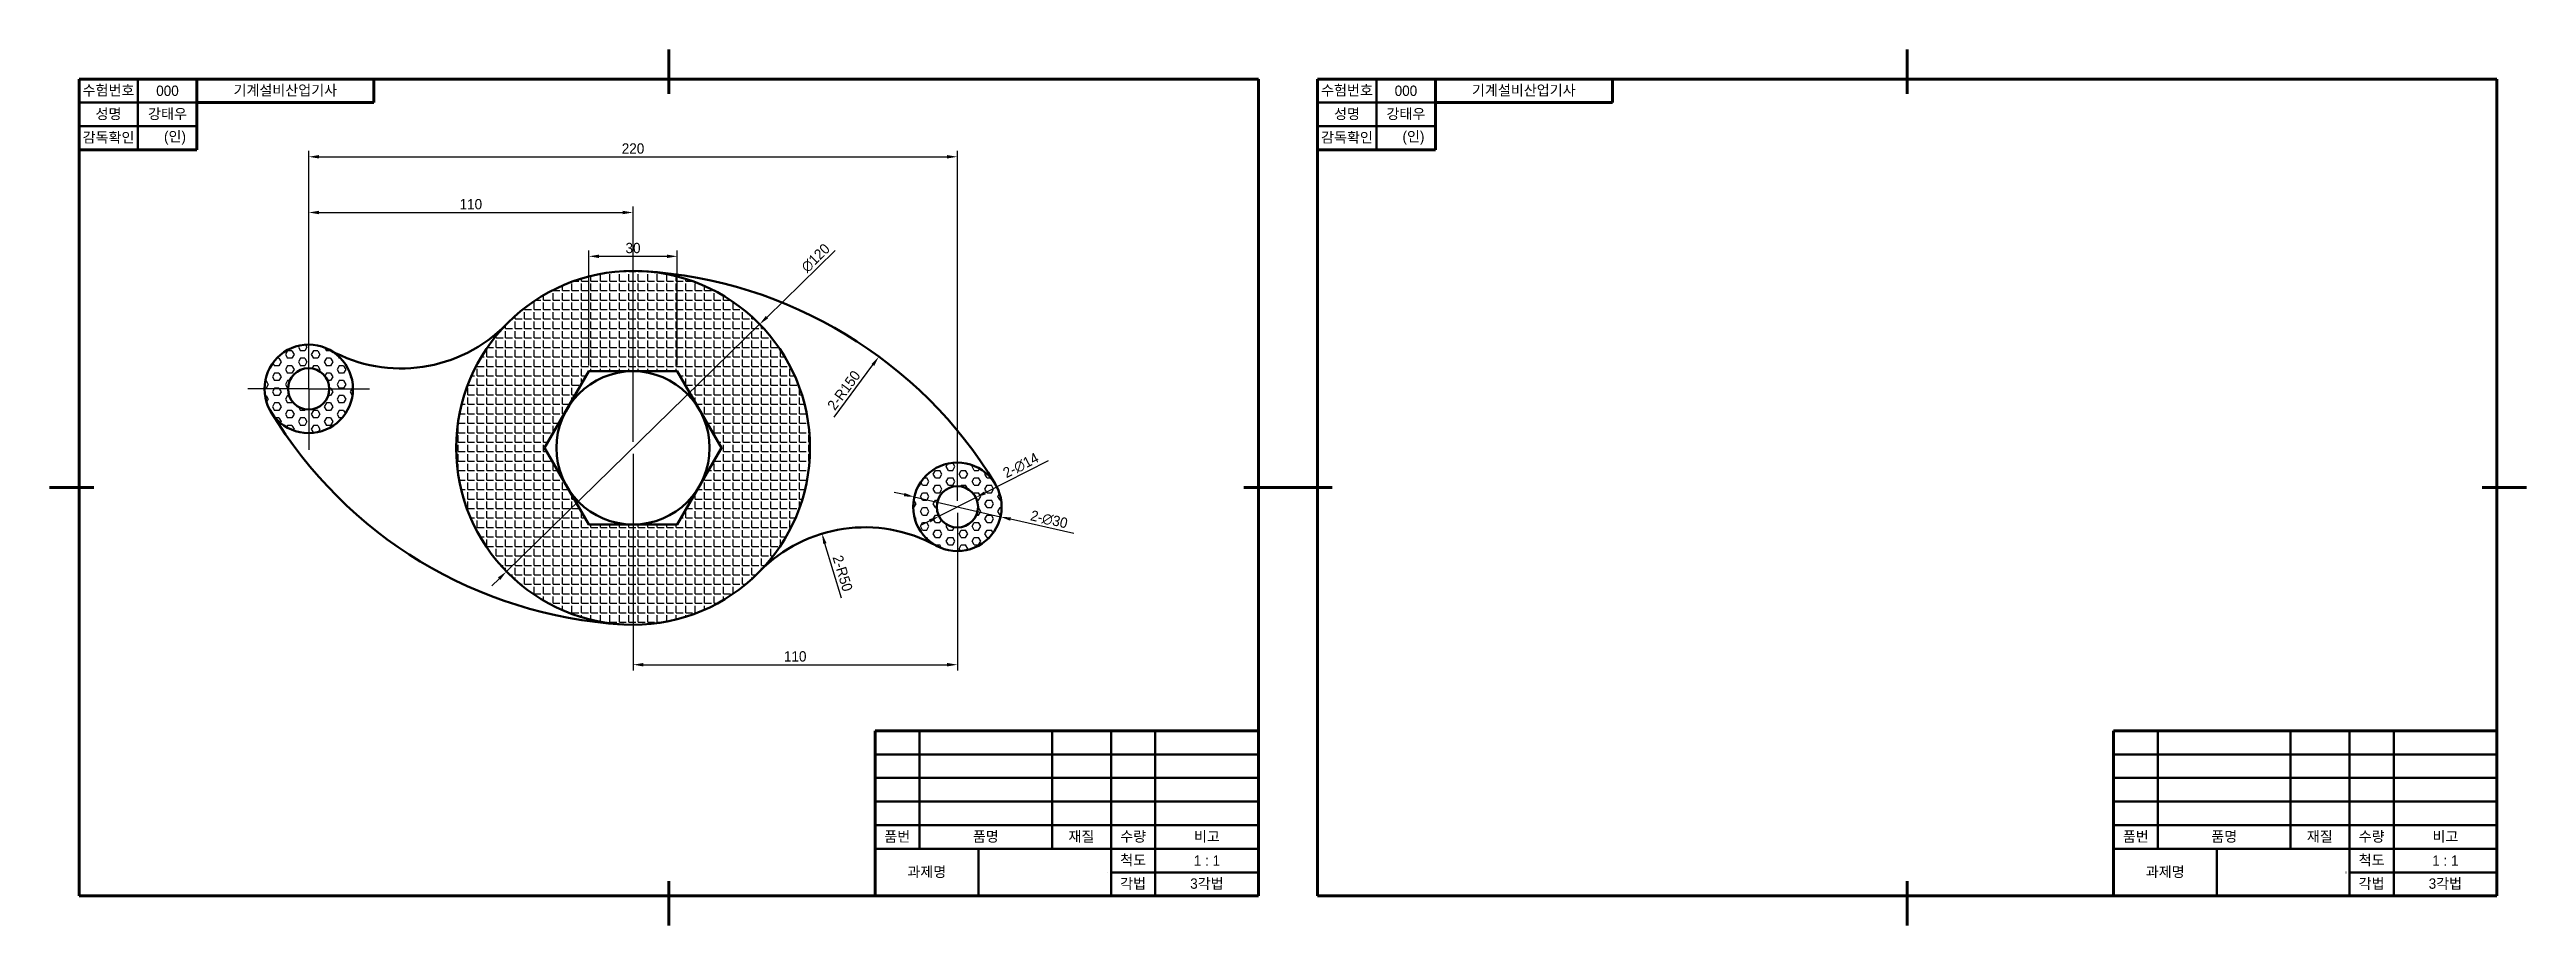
# Model space of a CAD drawing. Header units: millimetres. Extents: x 0 to 2793, y 0 to 476.
# Drawn here: x 1680 to 2520, y 0 to 297 of the extents above; entities that cross this region are included whole.
import ezdxf

# ---------------------------------------------------------------- set-up
doc = ezdxf.new("R2010")
doc.units = ezdxf.units.MM
doc.linetypes.add('CENTER', pattern=[50.8, 31.75, -6.35, 6.35, -6.35])
for name, color, linetype, lineweight in [('1.윤곽선', 5, 'Continuous', 70), ('2.외형선', 3, 'Continuous', 50), ('4.일반주서', 2, 'Continuous', 35), ('5.중심선', 1, 'CENTER', 25), ('6.해치선', 1, 'Continuous', 25)]:
    doc.layers.add(name, color=color, linetype=linetype, lineweight=lineweight)
doc.styles.add('굴림', font='')
doc.styles.get('굴림').set_extended_font_data('Gulim')
doc.dimstyles.new('기계제도기능사치수', dxfattribs={"dimtxt": 3.5, "dimasz": 3.5, "dimexe": 2, "dimexo": 2, "dimgap": 1, "dimtad": 1, "dimdsep": 46, "dimtxsty": '굴림', "dimcen": 2.5, "dimclrd": 1, "dimclre": 1, "dimclrt": 2, "dimazin": 2, "dimtfac": 1, "dimtmove": 0, "dimatfit": 3, "dimfxl": 1, "dimarcsym": 0})

msp = doc.modelspace()

# ---------------------------------------------------------------- texts
at = {"layer": '4.일반주서', "char_height": 3.5, "attachment_point": 5, "style": '굴림'}
for s, insert, width in [('수험번호', (1700, 283), 20), ('성명', (1700, 275), 20), ('강태우', (1720, 275), 20), ('000', (1720, 283), 20), ('기계설비산업기사', (1759.963, 283), 60.07361), ('수험번호', (2120, 283), 20), ('성명', (2120, 275), 20), ('강태우', (2140, 275), 20), ('000', (2140, 283), 20), ('기계설비산업기사', (2179.963, 283), 60.07361), ('감독확인', (1700, 267), 20), ('    (인)', (1720, 267), 20), ('감독확인', (2120, 267), 20), ('    (인)', (2140, 267), 20), ('품번', (1967.5, 30), 15), ('품명', (1997.5, 30), 45), ('재질', (2029.926, 30), 19.8528), ('수량', (2047.5, 30), 15), ('비고', (2072.5, 30), 35), ('품번', (2387.5, 30), 15), ('품명', (2417.5, 30), 45), ('재질', (2449.926, 30), 19.8528), ('수량', (2467.5, 30), 15), ('비고', (2492.5, 30), 35), ('과제명', (1977.5, 18), 35), ('척도', (2047.5, 22), 15), ('1 : 1', (2072.5, 22), 35), ('과제명', (2397.5, 18), 35), ('척도', (2467.5, 22), 15), ('1 : 1', (2492.5, 22), 35), ('각법', (2047.463, 14), 15.0736), ('3각법', (2072.5, 14), 35), ('각법', (2467.463, 14), 15.0736), ('3각법', (2492.5, 14), 35)]:
    msp.add_mtext(s, dxfattribs=dict(at, insert=insert, width=width))

# ---------------------------------------------------------------- blocks, each defined once
blk = doc.blocks.new('*D81')
at = {"layer": '2.외형선', "color": 1, "lineweight": -2, "transparency": 16777216}
blk.add_line((1948.59, 111.02), (1942.96, 129.49), dxfattribs=at)
at = {"layer": '2.외형선', "color": 1, "transparency": 16777216}
blk.add_solid([(1943.52, 129.66), (1942.41, 129.32), (1941.95, 132.84)], dxfattribs=at)
at = {"layer": 'Defpoints', "color": 0, "transparency": 16777216}
for p in [(1941.95, 132.84), (1956.51, 85.01)]:
    blk.add_point(p, dxfattribs=at)
at = {"layer": '2.외형선', "color": 2, "transparency": 16777216, "insert": (1948.96, 119.4), "char_height": 3.5, "attachment_point": 5, "rotation": 286.93676, "style": '굴림'}
blk.add_mtext('2-R50', dxfattribs=at)
blk = doc.blocks.new('*D82')
at = {"layer": '2.외형선', "color": 1, "lineweight": -2, "transparency": 16777216}
blk.add_line((1946.14, 172.33), (1959.21, 190.08), dxfattribs=at)
at = {"layer": '2.외형선', "color": 1, "transparency": 16777216}
blk.add_solid([(1958.74, 190.42), (1959.68, 189.73), (1961.28, 192.9)], dxfattribs=at)
at = {"layer": 'Defpoints', "color": 0, "transparency": 16777216}
for p in [(1961.28, 192.9), (1872.35, 72.11)]:
    blk.add_point(p, dxfattribs=at)
at = {"layer": '2.외형선', "color": 2, "transparency": 16777216, "insert": (1949.38, 181.45), "char_height": 3.5, "attachment_point": 5, "rotation": 53.6361, "style": '굴림'}
blk.add_mtext('2-R150', dxfattribs=at)
blk = doc.blocks.new('*D83')
at = {"layer": '2.외형선', "color": 1, "lineweight": -2, "transparency": 16777216}
for p, q in [((2018.68, 157.57), (1997.25, 146.69)), ((1981.64, 138.77), (1994.13, 145.11)), ((1978.52, 137.18), (1975.4, 135.6))]:
    blk.add_line(p, q, dxfattribs=at)
at = {"layer": '2.외형선', "color": 1, "transparency": 16777216}
for points in [[(1996.98, 147.21), (1997.51, 146.17), (1994.13, 145.11)], [(1978.26, 137.7), (1978.79, 136.66), (1981.64, 138.77)]]:
    blk.add_solid(points, dxfattribs=at)
at = {"layer": 'Defpoints', "color": 0, "transparency": 16777216}
for p in [(1994.13, 145.11), (1981.64, 138.77)]:
    blk.add_point(p, dxfattribs=at)
at = {"layer": '2.외형선', "color": 2, "transparency": 16777216, "insert": (2009.41, 155.95), "char_height": 3.5, "attachment_point": 5, "rotation": 26.92541, "style": '굴림'}
blk.add_mtext('{\\fPMingLiU|b0|i0|c129|p0;2-\\fPMingLiU|b0|i0|c136|p0;∅14}', dxfattribs=at)
blk = doc.blocks.new('*D84')
at = {"layer": '2.외형선', "color": 1, "lineweight": -2, "transparency": 16777216}
for p, q in [((1969.85, 146.08), (1966.44, 146.86)), ((1973.27, 145.3), (2002.5, 138.58)), ((2027.36, 132.86), (2005.91, 137.79))]:
    blk.add_line(p, q, dxfattribs=at)
at = {"layer": '2.외형선', "color": 1, "transparency": 16777216}
for points in [[(1969.98, 146.65), (1969.72, 145.51), (1973.27, 145.3)], [(2006.04, 138.36), (2005.78, 137.22), (2002.5, 138.58)]]:
    blk.add_solid(points, dxfattribs=at)
at = {"layer": 'Defpoints', "color": 0, "transparency": 16777216}
for p in [(1973.27, 145.3), (2002.5, 138.58)]:
    blk.add_point(p, dxfattribs=at)
at = {"layer": '2.외형선', "color": 2, "transparency": 16777216, "insert": (2018.96, 137.62), "char_height": 3.5, "attachment_point": 5, "rotation": 347.05695, "style": '굴림'}
blk.add_mtext('{\\fPMingLiU|b0|i0|c129|p0;2-\\fPMingLiU|b0|i0|c136|p0;∅30}', dxfattribs=at)
blk = doc.blocks.new('*D85')
at = {"layer": '2.외형선', "color": 1, "lineweight": -2, "transparency": 16777216}
for p, q in [((1767.88, 183.94), (1767.88, 243.75)), ((1877.88, 163.94), (1877.88, 243.75)), ((1771.38, 241.75), (1874.38, 241.75))]:
    blk.add_line(p, q, dxfattribs=at)
at = {"layer": '2.외형선', "color": 1, "transparency": 16777216}
for points in [[(1771.38, 242.33), (1771.38, 241.16), (1767.88, 241.75)], [(1874.38, 242.33), (1874.38, 241.16), (1877.88, 241.75)]]:
    blk.add_solid(points, dxfattribs=at)
at = {"layer": 'Defpoints', "color": 0, "transparency": 16777216}
for p in [(1877.88, 241.75), (1767.88, 181.94), (1877.88, 161.94)]:
    blk.add_point(p, dxfattribs=at)
at = {"layer": '2.외형선', "color": 2, "transparency": 16777216, "insert": (1822.88, 244.54), "char_height": 3.5, "attachment_point": 5, "style": '굴림'}
blk.add_mtext('110', dxfattribs=at)
blk = doc.blocks.new('*D86')
at = {"layer": '2.외형선', "color": 1, "lineweight": -2, "transparency": 16777216}
for p, q in [((1767.88, 204.54), (1767.88, 262.64)), ((1771.38, 260.64), (1984.38, 260.64)), ((1987.88, 143.94), (1987.88, 262.64))]:
    blk.add_line(p, q, dxfattribs=at)
at = {"layer": '2.외형선', "color": 1, "transparency": 16777216}
for points in [[(1771.38, 261.22), (1771.38, 260.05), (1767.88, 260.64)], [(1984.38, 261.22), (1984.38, 260.05), (1987.88, 260.64)]]:
    blk.add_solid(points, dxfattribs=at)
at = {"layer": 'Defpoints', "color": 0, "transparency": 16777216}
for p in [(1987.88, 260.64), (1767.88, 202.54), (1987.88, 141.94)]:
    blk.add_point(p, dxfattribs=at)
at = {"layer": '2.외형선', "color": 2, "transparency": 16777216, "insert": (1877.88, 263.43), "char_height": 3.5, "attachment_point": 5, "style": '굴림'}
blk.add_mtext('220', dxfattribs=at)
blk = doc.blocks.new('*D87')
at = {"layer": '2.외형선', "color": 1, "lineweight": -2, "transparency": 16777216}
for p, q in [((1877.88, 159.94), (1877.88, 86.42)), ((1987.88, 139.94), (1987.88, 86.42)), ((1881.38, 88.42), (1984.38, 88.42))]:
    blk.add_line(p, q, dxfattribs=at)
at = {"layer": '2.외형선', "color": 1, "transparency": 16777216}
for points in [[(1881.38, 89), (1881.38, 87.83), (1877.88, 88.42)], [(1984.38, 89), (1984.38, 87.83), (1987.88, 88.42)]]:
    blk.add_solid(points, dxfattribs=at)
at = {"layer": 'Defpoints', "color": 0, "transparency": 16777216}
for p in [(1877.88, 161.94), (1987.88, 141.94), (1987.88, 88.42)]:
    blk.add_point(p, dxfattribs=at)
at = {"layer": '2.외형선', "color": 2, "transparency": 16777216, "insert": (1932.88, 91.22), "char_height": 3.5, "attachment_point": 5, "style": '굴림'}
blk.add_mtext('110', dxfattribs=at)
blk = doc.blocks.new('*D88')
at = {"layer": '2.외형선', "color": 1, "lineweight": -2, "transparency": 16777216}
for p, q in [((1946.45, 228.88), (1923.32, 206.3)), ((1834.95, 120.02), (1920.82, 203.85)), ((1832.45, 117.58), (1829.94, 115.13))]:
    blk.add_line(p, q, dxfattribs=at)
at = {"layer": '2.외형선', "color": 1, "transparency": 16777216}
for points in [[(1922.91, 206.71), (1923.73, 205.88), (1920.82, 203.85)], [(1832.04, 117.99), (1832.86, 117.16), (1834.95, 120.02)]]:
    blk.add_solid(points, dxfattribs=at)
at = {"layer": 'Defpoints', "color": 0, "transparency": 16777216}
for p in [(1920.82, 203.85), (1834.95, 120.02)]:
    blk.add_point(p, dxfattribs=at)
at = {"layer": '2.외형선', "color": 2, "transparency": 16777216, "insert": (1939.81, 226.31), "char_height": 3.5, "attachment_point": 5, "rotation": 44.31318, "style": '굴림'}
blk.add_mtext('∅120', dxfattribs=at)
blk = doc.blocks.new('*D90')
at = {"layer": '2.외형선', "color": 1, "lineweight": -2, "transparency": 16777216}
for p, q in [((1862.88, 189.92), (1862.88, 228.89)), ((1866.38, 226.89), (1889.38, 226.89)), ((1892.88, 189.92), (1892.88, 228.89))]:
    blk.add_line(p, q, dxfattribs=at)
at = {"layer": '2.외형선', "color": 1, "transparency": 16777216}
for points in [[(1866.38, 227.47), (1866.38, 226.3), (1862.88, 226.89)], [(1889.38, 227.47), (1889.38, 226.3), (1892.88, 226.89)]]:
    blk.add_solid(points, dxfattribs=at)
at = {"layer": 'Defpoints', "color": 0, "transparency": 16777216}
for p in [(1892.88, 226.89), (1862.88, 187.92), (1892.88, 187.92)]:
    blk.add_point(p, dxfattribs=at)
at = {"layer": '2.외형선', "color": 2, "transparency": 16777216, "insert": (1877.88, 229.68), "char_height": 3.5, "attachment_point": 5, "style": '굴림'}
blk.add_mtext('30', dxfattribs=at)

# ---------------------------------------------------------------- dimensions: what is measured, and where the dimension line sits
at = {"layer": '2.외형선'}
for base, p1, p2, picture, middle in [((1987.884, 260.638), (1767.884, 202.543), (1987.884, 141.936), '*D86', (1877.884, 263.432)), ((1877.884, 241.746), (1767.884, 181.936), (1877.884, 161.936), '*D85', (1822.884, 244.545)), ((1892.884, 226.888), (1862.884, 187.916), (1892.884, 187.916), '*D90', (1877.884, 229.682)), ((1987.884, 88.418), (1877.884, 161.936), (1987.884, 141.936), '*D87', (1932.884, 91.217))]:
    dim = msp.add_linear_dim(base=base, p1=p1, p2=p2, dimstyle='기계제도기능사치수', dxfattribs=at)
    dim.commit()
    dim.dimension.update_dxf_attribs({"geometry": picture, "text_midpoint": middle})
dim = msp.add_diameter_dim_2p(p1=(1834.952, 120.021), p2=(1920.816, 203.851), dimstyle='기계제도기능사치수', dxfattribs=at)
dim.commit()
dim.dimension.update_dxf_attribs({"geometry": '*D88', "text_midpoint": (1941.769, 224.307), "dimtype": 163})
for center, mpoint, picture, middle in [((1872.347, 72.106), (1961.284, 192.896), '*D82', (1951.636, 179.793)), ((1956.511, 85.008), (1941.945, 132.84), '*D81', (1946.286, 118.584))]:
    dim = msp.add_radius_dim(center=center, mpoint=mpoint, text='2-<>', dimstyle='기계제도기능사치수', dxfattribs=at)
    dim.commit()
    dim.dimension.update_dxf_attribs({"geometry": picture, "text_midpoint": middle, "dimtype": 164})
dim = msp.add_diameter_dim_2p(p1=(1981.643, 138.766), p2=(1994.125, 145.106), text='{\\fPMingLiU|b0|i0|c129|p0;2-\\fPMingLiU|b0|i0|c136|p0;<>}', dimstyle='기계제도기능사치수', dxfattribs=at)
dim.commit()
dim.dimension.update_dxf_attribs({"geometry": '*D83', "text_midpoint": (2010.653, 153.499), "dimtype": 163})
dim = msp.add_diameter_dim_2p(p1=(1973.265, 145.295), p2=(2002.503, 138.576), text='{\\fPMingLiU|b0|i0|c129|p0;2-\\fPMingLiU|b0|i0|c136|p0;<>}', dimstyle='기계제도기능사치수', dxfattribs=at)
dim.commit()
dim.dimension.update_dxf_attribs({"geometry": '*D84', "text_midpoint": (2018.956, 137.616)})

# ---------------------------------------------------------------- hatches: boundary and pattern name
at = {"layer": '5.중심선'}
h = msp.add_hatch(dxfattribs=at)
h.set_pattern_fill('HEX', color=256, scale=0.46, angle=180)
h.set_pattern_definition([(180, (3755.7685, 323.8714), (-3e-16, -2.5296602), [1.4605, -2.921]), (300, (3755.7685, 323.8714), (2.19075, 1.26483), [1.4605, -2.921]), (240, (3754.308, 323.8714), (2.19075, -1.26483), [1.4605, -2.921])])
h.paths.add_polyline_path([(1782.884, 181.936, 1), (1752.884, 181.936, 1)])
h.paths.add_polyline_path([(1760.884, 181.936, -1), (1774.884, 181.936, -1)], flags=16)
at = {"layer": '6.해치선'}
h = msp.add_hatch(dxfattribs=at)
h.set_pattern_fill('ANGLE', color=256, scale=0.46)
h.set_pattern_definition([(0, (0, 0), (0, 3.2131), [2.3368, -0.8763]), (90, (0, 0), (-3.2131, 2e-16), [2.3368, -0.8763])])
edge = h.paths.add_edge_path()
edge.add_arc((1877.884, 161.936), 60, 0, 360)
h.paths.add_polyline_path([(1847.884, 161.936), (1862.884, 135.955), (1892.884, 135.955), (1907.884, 161.936), (1892.884, 187.916), (1862.884, 187.916)], flags=17)
h = msp.add_hatch(dxfattribs=at)
h.set_pattern_fill('HEX', color=256, scale=0.46)
h.paths.add_polyline_path([(1972.884, 141.936, 1), (2002.884, 141.936, 1)])
h.paths.add_polyline_path([(1994.884, 141.936, -1), (1980.884, 141.936, -1)], flags=16)

# ---------------------------------------------------------------- linework, layer by layer
at = {"layer": '1.윤곽선'}
for p, q in [((1890, 297), (1890, 282)), ((2310, 297), (2310, 282)), ((2090, 287), (1690, 287)), ((1690, 287), (1690, 10)), ((1730, 287), (1730, 263)), ((1790, 287), (1790, 279)), ((2090, 10), (2090, 287)), ((2510, 287), (2110, 287)), ((2110, 287), (2110, 10)), ((2150, 287), (2150, 263)), ((2210, 287), (2210, 279)), ((2510, 10), (2510, 287)), ((1790, 279), (1730, 279)), ((2210, 279), (2150, 279)), ((1730, 263), (1690, 263)), ((2150, 263), (2110, 263)), ((1680, 148.5), (1695, 148.5)), ((2100, 148.5), (2085, 148.5)), ((2100, 148.5), (2115, 148.5)), ((2520, 148.5), (2505, 148.5)), ((1960, 66), (2090, 66)), ((1960, 10), (1960, 66)), ((2380, 66), (2510, 66)), ((2380, 10), (2380, 66)), ((1690, 10), (2090, 10)), ((1890, 0), (1890, 15)), ((2110, 10), (2510, 10)), ((2310, 0), (2310, 15))]:
    msp.add_line(p, q, dxfattribs=at)
at = {"layer": '2.외형선'}
for p, q in [((1710, 287), (1710, 263)), ((2130, 287), (2130, 263)), ((1710, 279), (1690, 279)), ((1710, 279), (1730, 279)), ((2130, 279), (2110, 279)), ((2130, 279), (2150, 279)), ((1730, 271), (1690, 271)), ((2150, 271), (2110, 271)), ((1975, 26), (1975, 66)), ((2020, 26), (2020, 66)), ((2040, 10), (2040, 66)), ((2055, 10), (2055, 66)), ((2395, 26), (2395, 66)), ((2440, 26), (2440, 66)), ((2460, 10), (2460, 66)), ((2475, 10), (2475, 66)), ((1960, 58), (2090, 58)), ((2380, 58), (2510, 58)), ((1960, 50), (2090, 50)), ((1960, 42), (2090, 42)), ((2380, 50), (2510, 50)), ((2380, 42), (2510, 42)), ((1960, 34), (2090, 34)), ((2380, 34), (2510, 34)), ((1960, 26), (2090, 26)), ((1995, 10), (1995, 26)), ((2380, 26), (2510, 26)), ((2415, 10), (2415, 26)), ((2038.76, 18), (2038.833, 18)), ((2040, 18), (2090, 18)), ((2458.76, 18), (2458.833, 18)), ((2460, 18), (2510, 18))]:
    msp.add_line(p, q, dxfattribs=at)
msp.add_lwpolyline([(1847.884, 161.936), (1862.884, 135.955), (1892.884, 135.955), (1907.884, 161.936), (1892.884, 187.916), (1862.884, 187.916)], close=True, dxfattribs=at)
for centre, radius in [((1877.884, 161.936), 60), ((1767.884, 181.936), 15), ((1767.884, 181.936), 7), ((1877.884, 161.936), 25.981), ((1987.884, 141.936), 15), ((1987.884, 141.936), 7)]:
    msp.add_circle(centre, radius, dxfattribs=at)
for centre, radius, start, end in [((1872.347, 72.106), 150, 31.14834, 86.472693), ((1799.257, 238.863), 50, 241.140465, 315.625949), ((1883.421, 251.765), 150, 211.14834, 266.472693), ((1956.511, 85.008), 50, 61.140465, 135.625949)]:
    msp.add_arc(centre, radius, start, end, dxfattribs=at)
at = {"layer": '5.중심선', "linetype": 'CENTER'}
for q in [(1767.884, 202.543), (1747.277, 181.936), (1767.884, 161.328), (1788.492, 181.936)]:
    msp.add_line((1767.884, 181.936), q, dxfattribs=at)

msp.set_redraw_order([(e.dxf.handle, doc.entitydb.next_handle()) for e in msp.query("TEXT MTEXT ATTDEF DIMENSION ARC_DIMENSION")])  # texts and dimensions are drawn at this point

doc.saveas('drawing.dxf')
